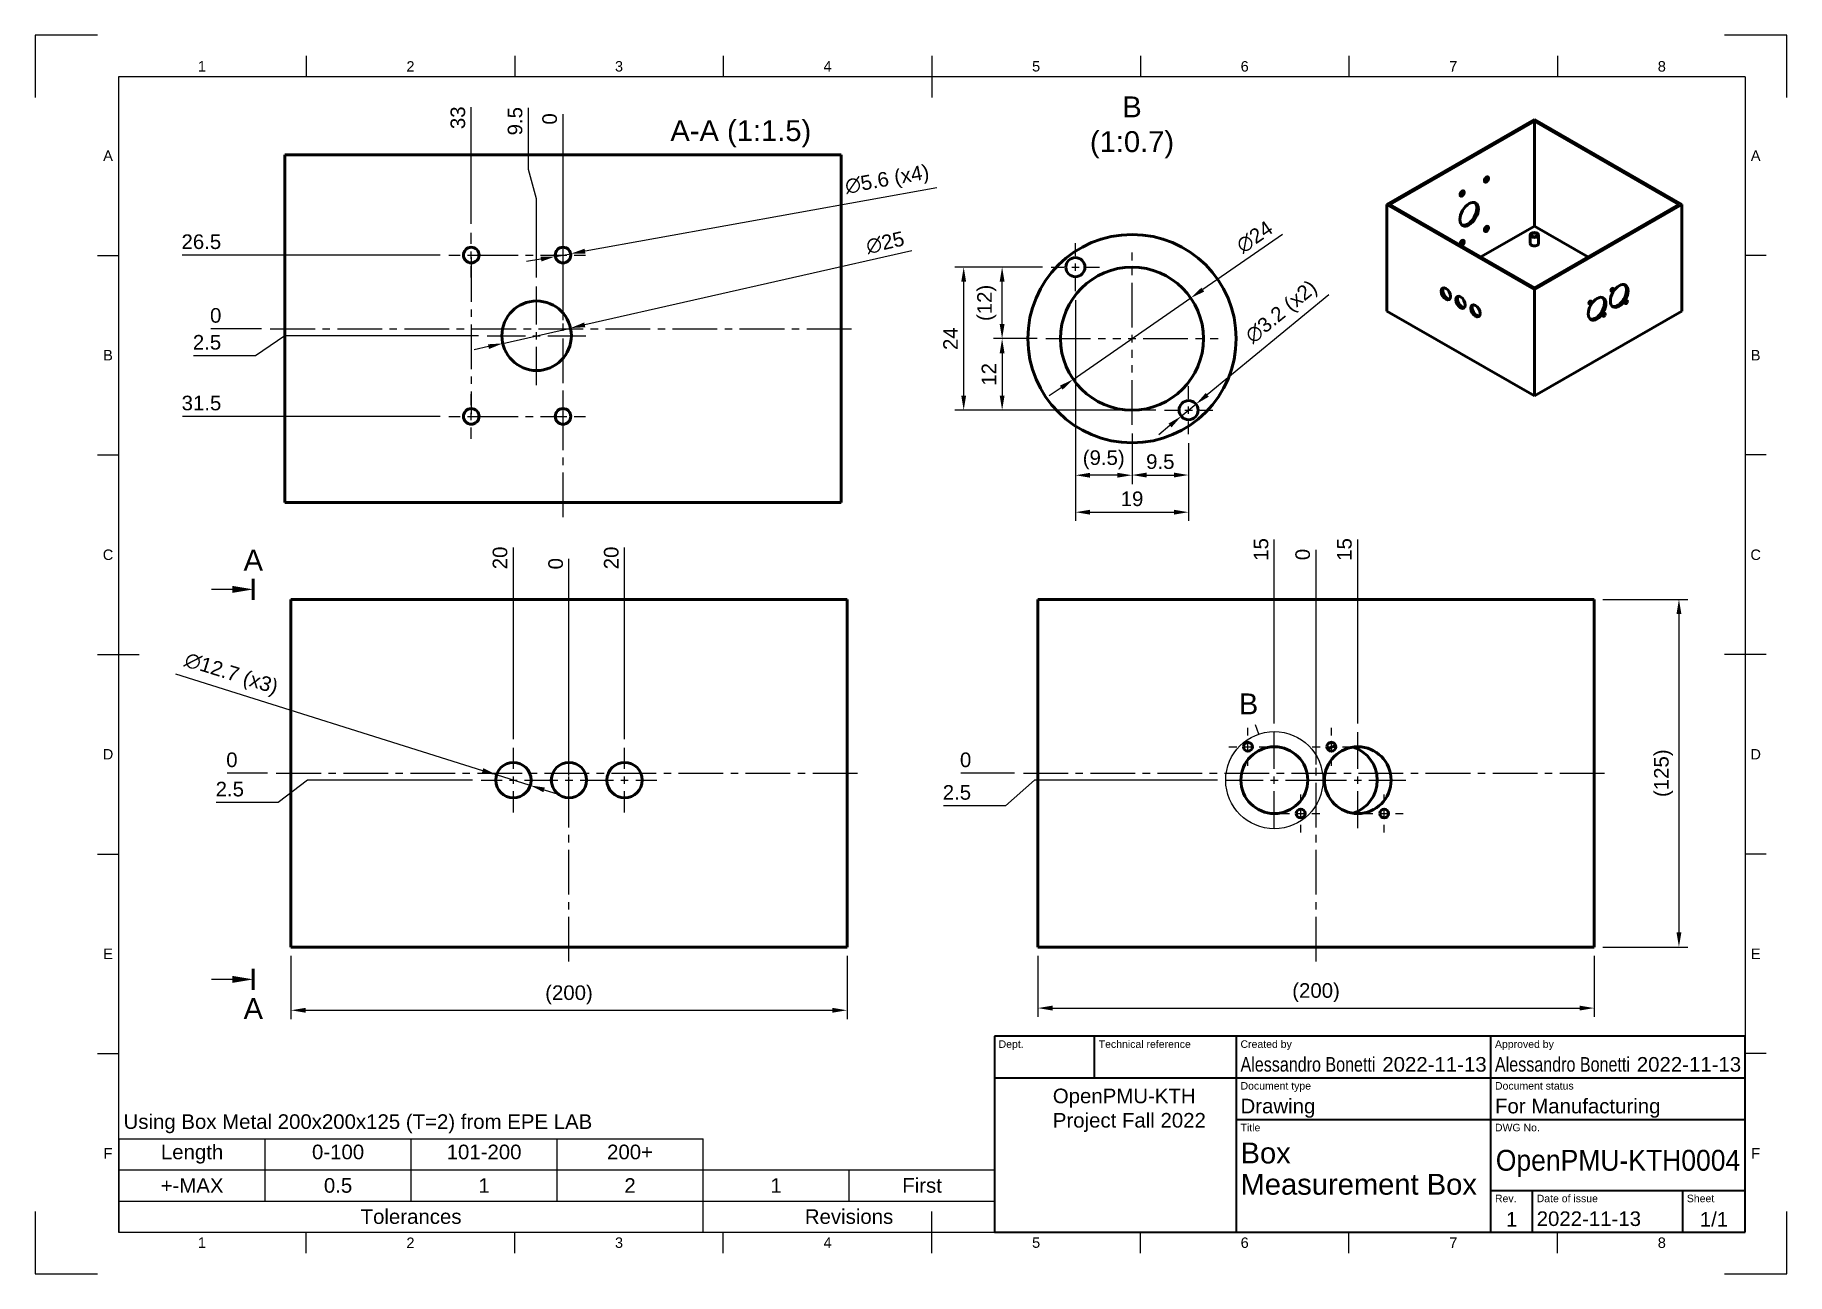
# Model space of a CAD drawing. Header units: millimetres. Extents: x 0 to 420, y 0 to 297.
import ezdxf
from ezdxf.enums import TextEntityAlignment as Align

# ---------------------------------------------------------------- set-up
doc = ezdxf.new("R2010")
doc.units = ezdxf.units.MM
doc.header["$LTSCALE"] = 0.75
doc.linetypes.add('CENTER2', pattern=[28.575, 19.05, -3.175, 3.175, -3.175])
for name, color, linetype, lineweight in [('BORDER', 7, 'Continuous', 25), ('Custom Tables', 7, 'Continuous', 25), ('Detail Boundary', 7, 'Continuous', 25), ('FD_Dimensions', 7, 'Continuous', 25), ('Notes', 7, 'Continuous', 25), ('Section Lines', 7, 'Continuous', 25), ('Smart Centers', 7, 'CENTER2', 25), ('TITLEBLOCK', 7, 'Continuous', 35), ('View Labels', 7, 'Continuous', 25), ('Visible', 7, 'Continuous', 50)]:
    doc.layers.add(name, color=color, linetype=linetype, lineweight=lineweight)
doc.styles.add('FusionTitle', font='arial.ttf')
doc.styles.get("Standard").update_dxf_attribs({"font": 'arial.ttf'})
doc.dimstyles.new('Dim-ISO-25', dxfattribs={"dimtxt": 3.5, "dimasz": 3.5, "dimexe": 2.1, "dimexo": 2.1, "dimgap": 1.4, "dimtad": 1, "dimzin": 12, "dimdsep": 46, "dimtxsty": 'Standard', "dimcen": 0, "dimazin": 3, "dimtp": 0.1, "dimtm": 0.1, "dimtfac": 0.714286, "dimtmove": 0, "dimatfit": 3, "dimfxl": 1, "dimtzin": 12, "dimarcsym": 0})

msp = doc.modelspace()

# ---------------------------------------------------------------- texts
at = {"layer": 'Detail Boundary', "insert": (290.920119, 136.655256), "char_height": 5, "attachment_point": 5}
msp.add_mtext('B', dxfattribs=at)
at = {"layer": 'Notes', "char_height": 3.5, "attachment_point": 1}
for s, width, insert in [('^IOpenPMU-KTH^J^IProject Fall 2022', 58, (230, 44.428344)), (' Using Box Metal 200x200x125 (T=2) from EPE LAB', 140.14736, (19.864673, 38.271657))]:
    msp.add_mtext_dynamic_manual_height_columns(s, width=width, gutter_width=17.5, heights=[0], dxfattribs=dict(at, insert=insert))
at = {"layer": 'Section Lines', "char_height": 5, "attachment_point": 5}
for insert in [(52.326398, 171.105425), (52.326398, 63.61574)]:
    msp.add_mtext('A', dxfattribs=dict(at, insert=insert))
at = {"layer": 'View Labels', "char_height": 5, "attachment_point": 8}
for s, insert, width in [('B (1:0.7)', (262.985654, 267.442914), 22.697817), ('A-A (1:1.5)', (169.198942, 270.080194), 36.040246)]:
    msp.add_mtext(s, dxfattribs=dict(at, insert=insert, width=width))

# ---------------------------------------------------------------- blocks, each defined once
blk = doc.blocks.new('ISO_A3_SHEET')
at = {"layer": 'BORDER'}
for p, q in [((65, 292), (65, 287)), ((115, 292), (115, 287)), ((165, 292), (165, 287)), ((215, 292), (215, 282)), ((265, 292), (265, 287)), ((315, 292), (315, 287)), ((365, 292), (365, 287)), ((410, 287), (20, 287)), ((20, 287), (20, 10)), ((410, 287), (410, 10)), ((15, 244.16666), (20, 244.16666)), ((415, 244.16666), (410, 244.16666)), ((15, 196.33333), (20, 196.33333)), ((415, 196.33333), (410, 196.33333)), ((15, 148.5), (25, 148.5)), ((415, 148.5), (405, 148.5)), ((15, 100.66667), (20, 100.66667)), ((415, 100.66667), (410, 100.66667)), ((15, 52.83334), (20, 52.83334)), ((415, 52.83334), (410, 52.83334)), ((215, 5), (215, 15)), ((20, 10), (410, 10)), ((65, 5), (65, 10)), ((115, 5), (115, 10)), ((165, 5), (165, 10)), ((265, 5), (265, 10)), ((315, 5), (315, 10)), ((365, 5), (365, 10))]:
    blk.add_line(p, q, dxfattribs=at)
at = {"layer": 'Defpoints'}
for p, q in [((15, 297), (0, 297)), ((0, 297), (0, 282)), ((420, 297), (405, 297)), ((420, 282), (420, 297)), ((0, 15), (0, 0)), ((420, 0), (420, 15)), ((0, 0), (15, 0)), ((405, 0), (420, 0))]:
    blk.add_line(p, q, dxfattribs=at)
at = {"layer": 'BORDER', "style": 'FusionTitle'}
for s, p in [('1', (40, 289.5)), ('2', (90, 289.5)), ('3', (140, 289.5)), ('4', (190, 289.5)), ('5', (240, 289.5)), ('6', (290, 289.5)), ('7', (340, 289.5)), ('8', (390, 289.5)), ('A', (17.5, 268.08333)), ('A', (412.5, 268.08333)), ('B', (17.5, 220.25)), ('B', (412.5, 220.25)), ('C', (17.5, 172.41667)), ('C', (412.5, 172.41667)), ('D', (17.5, 124.58334)), ('D', (412.5, 124.58334)), ('E', (17.5, 76.75001)), ('E', (412.5, 76.75001)), ('F', (17.5, 28.91668)), ('F', (412.5, 28.91668)), ('1', (40, 7.5)), ('2', (90, 7.5)), ('3', (140, 7.5)), ('4', (190, 7.5)), ('5', (240, 7.5)), ('6', (290, 7.5)), ('7', (340, 7.5)), ('8', (390, 7.5))]:
    blk.add_text(s, height=2.5, dxfattribs=at).set_placement(p, align=Align.MIDDLE)
blk = doc.blocks.new('ISO_TITLEBLOCK')
at = {"layer": 'TITLEBLOCK'}
for p, q in [((0, 47), (-180, 47)), ((-180, 47), (-180, 0)), ((-156, 37), (-156, 47)), ((-122, 0), (-122, 47)), ((-61, 0), (-61, 47)), ((0, 0), (0, 47)), ((-180, 37), (0, 37)), ((-122, 27), (0, 27)), ((-61, 10), (0, 10)), ((-51, 0), (-51, 10)), ((-15, 0), (-15, 10)), ((-180, 0), (0, 0))]:
    blk.add_line(p, q, dxfattribs=at)
at = {"layer": 'TITLEBLOCK', "style": 'FusionTitle'}
for s, p in [('Dept.', (-179, 46)), ('Technical reference', (-155, 46)), ('Created by', (-121, 46)), ('Approved by', (-60, 46)), ('Document type', (-121, 36)), ('Document status', (-60, 36)), ('Title', (-121, 26)), ('DWG No.', (-60, 26)), ('Rev.', (-60, 9)), ('Date of issue', (-50, 9)), ('Sheet', (-14, 9))]:
    blk.add_text(s, height=1.8, dxfattribs=at).set_placement(p, align=Align.TOP_LEFT)
for tag, height, p in [('DEPT', 3.5, (-179, 42)), ('TECHNICAL_REFERENCE', 3.5, (-155, 42)), ('CREATED_BY', 3.5, (-121, 42)), ('APPROVED_BY', 3.5, (-60, 42)), ('DOCUMENT_TYPE', 3.5, (-121, 32)), ('DOCUMENT_STATUS', 3.5, (-60, 32)), ('TITLE_1', 5, (-121, 21.5)), ('TITLE_2', 5, (-121, 14)), ('TITLE_3', 5, (-121, 6.5)), ('DATE_OF_ISSUE', 3.5, (-50, 5))]:
    blk.add_attdef(tag, text='', height=height, dxfattribs=at).set_placement(p, align=Align.TOP_LEFT)
for tag, p in [('CREATED_DATE', (-62, 42)), ('APPROVED_DATE', (-0.99, 42))]:
    blk.add_attdef(tag, text='', height=3.5, dxfattribs=at).set_placement(p, align=Align.TOP_RIGHT)
for tag, height, p in [('DRAWING_NUMBER', 5, (-30.5, 19.75)), ('REV', 3.5, (-56, 4.85)), ('SHEET', 3.5, (-7.5, 4.85))]:
    blk.add_attdef(tag, text='', height=height, dxfattribs=at).set_placement(p, align=Align.TOP_CENTER)
blk = doc.blocks.new('*D68')
at = {"layer": 'Defpoints', "color": 0, "transparency": 16777216}
for p in [(61.340736, 78.377955), (194.67407, 78.377955), (194.67407, 63.208949)]:
    blk.add_point(p, dxfattribs=at)
at = {"layer": 'FD_Dimensions', "color": 0, "lineweight": -2, "transparency": 16777216}
for p, q in [((61.340736, 76.277955), (61.340736, 61.108949)), ((194.67407, 76.277955), (194.67407, 61.108949)), ((64.840736, 63.208949), (191.17407, 63.208949))]:
    blk.add_line(p, q, dxfattribs=at)
at = {"layer": 'FD_Dimensions', "color": 0, "transparency": 16777216}
for points in [[(64.840736, 63.792283), (64.840736, 62.625616), (61.340736, 63.208949)], [(191.17407, 63.792283), (191.17407, 62.625616), (194.67407, 63.208949)]]:
    blk.add_solid(points, dxfattribs=at)
at = {"layer": 'FD_Dimensions', "color": 0, "transparency": 16777216, "insert": (128.007403, 66.903288), "char_height": 3.5, "attachment_point": 5}
blk.add_mtext('(200)', dxfattribs=at)
blk = doc.blocks.new('*D69')
at = {"layer": 'Defpoints', "color": 0, "transparency": 16777216}
for p in [(240.436939, 78.377955), (373.770272, 78.377955), (373.770272, 63.738773)]:
    blk.add_point(p, dxfattribs=at)
at = {"layer": 'FD_Dimensions', "color": 0, "lineweight": -2, "transparency": 16777216}
for p, q in [((240.436939, 76.277955), (240.436939, 61.638773)), ((373.770272, 76.277955), (373.770272, 61.638773)), ((243.936939, 63.738773), (370.270272, 63.738773))]:
    blk.add_line(p, q, dxfattribs=at)
at = {"layer": 'FD_Dimensions', "color": 0, "transparency": 16777216}
for points in [[(243.936939, 64.322106), (243.936939, 63.15544), (240.436939, 63.738773)], [(370.270272, 64.322106), (370.270272, 63.15544), (373.770272, 63.738773)]]:
    blk.add_solid(points, dxfattribs=at)
at = {"layer": 'FD_Dimensions', "color": 0, "transparency": 16777216, "insert": (307.103605, 67.433111), "char_height": 3.5, "attachment_point": 5}
blk.add_mtext('(200)', dxfattribs=at)
blk = doc.blocks.new('*D70')
at = {"layer": 'Defpoints', "color": 0, "transparency": 16777216}
for p in [(373.770272, 161.711288), (373.770272, 78.377955), (394.107486, 78.377955)]:
    blk.add_point(p, dxfattribs=at)
at = {"layer": 'FD_Dimensions', "color": 0, "lineweight": -2, "transparency": 16777216}
for p, q in [((375.870272, 161.711288), (396.207486, 161.711288)), ((394.107486, 158.211288), (394.107486, 81.877955)), ((375.870272, 78.377955), (396.207486, 78.377955))]:
    blk.add_line(p, q, dxfattribs=at)
at = {"layer": 'FD_Dimensions', "color": 0, "transparency": 16777216}
for points in [[(393.524152, 158.211288), (394.690819, 158.211288), (394.107486, 161.711288)], [(393.524152, 81.877955), (394.690819, 81.877955), (394.107486, 78.377955)]]:
    blk.add_solid(points, dxfattribs=at)
at = {"layer": 'FD_Dimensions', "color": 0, "transparency": 16777216, "insert": (390.413147, 120.044621), "char_height": 3.5, "attachment_point": 5, "rotation": 90}
blk.add_mtext('(125)', dxfattribs=at)
blk = doc.blocks.new('*U11')
at = {"layer": 'Smart Centers', "color": 0, "ltscale": 0.75, "transparency": 16777216}
blk.add_line((0, -45.166667), (0, 45.166667), dxfattribs=at)
blk = doc.blocks.new('*U12')
at = {"layer": 'Smart Centers', "color": 0, "ltscale": 0.75, "transparency": 16777216}
blk.add_line((-70.166667, 0), (70.166667, 0), dxfattribs=at)
blk = doc.blocks.new('*U13')
at = {"layer": 'Smart Centers', "color": 0, "ltscale": 0.75, "transparency": 16777216}
blk.add_line((-70.166667, 0), (70.166667, 0), dxfattribs=at)
blk = doc.blocks.new('*U14')
at = {"layer": 'Smart Centers', "color": 0, "ltscale": 0.75, "transparency": 16777216}
blk.add_line((0, -45.166667), (0, 45.166667), dxfattribs=at)
blk = doc.blocks.new('*U15')
at = {"layer": 'Smart Centers', "color": 0, "ltscale": 0.75, "transparency": 16777216}
for p, q in [((0, 2.678906), (0, 7.733333)), ((-7.733333, 0), (-2.678906, 0)), ((2.678906, 0), (7.733333, 0)), ((0, -7.733333), (0, -2.678906))]:
    blk.add_line(p, q, dxfattribs=at)
at = {"layer": 'Smart Centers', "color": 0, "linetype": 'Continuous', "ltscale": 0.75, "transparency": 16777216}
for p, q in [((-0.892969, 0), (0.892969, 0)), ((0, -0.892969), (0, 0.892969))]:
    blk.add_line(p, q, dxfattribs=at)
blk = doc.blocks.new('*U16')
at = {"layer": 'Smart Centers', "color": 0, "ltscale": 0.75, "transparency": 16777216}
for p, q in [((0, 2.678906), (0, 7.733333)), ((-7.733333, 0), (-2.678906, 0)), ((2.678906, 0), (7.733333, 0)), ((0, -7.733333), (0, -2.678906))]:
    blk.add_line(p, q, dxfattribs=at)
at = {"layer": 'Smart Centers', "color": 0, "linetype": 'Continuous', "ltscale": 0.75, "transparency": 16777216}
for p, q in [((-0.892969, 0), (0.892969, 0)), ((0, -0.892969), (0, 0.892969))]:
    blk.add_line(p, q, dxfattribs=at)
blk = doc.blocks.new('*U17')
at = {"layer": 'Smart Centers', "color": 0, "ltscale": 0.75, "transparency": 16777216}
for p, q in [((0, 2.678906), (0, 7.733333)), ((-7.733333, 0), (-2.678906, 0)), ((2.678906, 0), (7.733333, 0)), ((0, -7.733333), (0, -2.678906))]:
    blk.add_line(p, q, dxfattribs=at)
at = {"layer": 'Smart Centers', "color": 0, "linetype": 'Continuous', "ltscale": 0.75, "transparency": 16777216}
for p, q in [((-0.892969, 0), (0.892969, 0)), ((0, -0.892969), (0, 0.892969))]:
    blk.add_line(p, q, dxfattribs=at)
blk = doc.blocks.new('*U18')
at = {"layer": 'Smart Centers', "color": 0, "ltscale": 0.75, "transparency": 16777216}
for p, q in [((0, 2.678906), (0, 11.5)), ((-11.5, 0), (-2.678906, 0)), ((2.678906, 0), (11.5, 0)), ((0, -11.5), (0, -2.678906))]:
    blk.add_line(p, q, dxfattribs=at)
at = {"layer": 'Smart Centers', "color": 0, "linetype": 'Continuous', "ltscale": 0.75, "transparency": 16777216}
for p, q in [((-0.892969, 0), (0.892969, 0)), ((0, -0.892969), (0, 0.892969))]:
    blk.add_line(p, q, dxfattribs=at)
blk = doc.blocks.new('*U19')
at = {"layer": 'Smart Centers', "color": 0, "ltscale": 0.75, "transparency": 16777216}
for p, q in [((0, 2.678906), (0, 11.5)), ((-11.5, 0), (-2.678906, 0)), ((2.678906, 0), (11.5, 0)), ((0, -11.5), (0, -2.678906))]:
    blk.add_line(p, q, dxfattribs=at)
at = {"layer": 'Smart Centers', "color": 0, "linetype": 'Continuous', "ltscale": 0.75, "transparency": 16777216}
for p, q in [((-0.892969, 0), (0.892969, 0)), ((0, -0.892969), (0, 0.892969))]:
    blk.add_line(p, q, dxfattribs=at)
blk = doc.blocks.new('*U20')
at = {"layer": 'Smart Centers', "color": 0, "ltscale": 0.75, "transparency": 16777216}
for p, q in [((0, 2.678906), (0, 4.566667)), ((-4.566667, 0), (-2.678906, 0)), ((2.678906, 0), (4.566667, 0)), ((0, -4.566667), (0, -2.678906))]:
    blk.add_line(p, q, dxfattribs=at)
at = {"layer": 'Smart Centers', "color": 0, "linetype": 'Continuous', "ltscale": 0.75, "transparency": 16777216}
for p, q in [((-0.892969, 0), (0.892969, 0)), ((0, -0.892969), (0, 0.892969))]:
    blk.add_line(p, q, dxfattribs=at)
blk = doc.blocks.new('*U21')
at = {"layer": 'Smart Centers', "color": 0, "ltscale": 0.75, "transparency": 16777216}
for p, q in [((0, 2.678906), (0, 4.566667)), ((-4.566667, 0), (-2.678906, 0)), ((2.678906, 0), (4.566667, 0)), ((0, -4.566667), (0, -2.678906))]:
    blk.add_line(p, q, dxfattribs=at)
at = {"layer": 'Smart Centers', "color": 0, "linetype": 'Continuous', "ltscale": 0.75, "transparency": 16777216}
for p, q in [((-0.892969, 0), (0.892969, 0)), ((0, -0.892969), (0, 0.892969))]:
    blk.add_line(p, q, dxfattribs=at)
blk = doc.blocks.new('*U22')
at = {"layer": 'Smart Centers', "color": 0, "ltscale": 0.75, "transparency": 16777216}
for p, q in [((0, 2.678906), (0, 4.566667)), ((-4.566667, 0), (-2.678906, 0)), ((2.678906, 0), (4.566667, 0)), ((0, -4.566667), (0, -2.678906))]:
    blk.add_line(p, q, dxfattribs=at)
at = {"layer": 'Smart Centers', "color": 0, "linetype": 'Continuous', "ltscale": 0.75, "transparency": 16777216}
for p, q in [((-0.892969, 0), (0.892969, 0)), ((0, -0.892969), (0, 0.892969))]:
    blk.add_line(p, q, dxfattribs=at)
blk = doc.blocks.new('*U23')
at = {"layer": 'Smart Centers', "color": 0, "ltscale": 0.75, "transparency": 16777216}
for p, q in [((0, 2.678906), (0, 4.566667)), ((-4.566667, 0), (-2.678906, 0)), ((2.678906, 0), (4.566667, 0)), ((0, -4.566667), (0, -2.678906))]:
    blk.add_line(p, q, dxfattribs=at)
at = {"layer": 'Smart Centers', "color": 0, "linetype": 'Continuous', "ltscale": 0.75, "transparency": 16777216}
for p, q in [((-0.892969, 0), (0.892969, 0)), ((0, -0.892969), (0, 0.892969))]:
    blk.add_line(p, q, dxfattribs=at)
blk = doc.blocks.new('*U24')
at = {"layer": 'Smart Centers', "color": 0, "ltscale": 0.75, "transparency": 16777216}
blk.add_line((0, -45.166667), (0, 45.166667), dxfattribs=at)
blk = doc.blocks.new('*U25')
at = {"layer": 'Smart Centers', "color": 0, "ltscale": 0.75, "transparency": 16777216}
blk.add_line((-70.166667, 0), (70.166667, 0), dxfattribs=at)
blk = doc.blocks.new('*U26')
at = {"layer": 'Smart Centers', "color": 0, "ltscale": 0.75, "transparency": 16777216}
for p, q in [((0, 2.678906), (0, 5.366667)), ((-5.366667, 0), (-2.678906, 0)), ((2.678906, 0), (5.366667, 0)), ((0, -5.366667), (0, -2.678906))]:
    blk.add_line(p, q, dxfattribs=at)
at = {"layer": 'Smart Centers', "color": 0, "linetype": 'Continuous', "ltscale": 0.75, "transparency": 16777216}
for p, q in [((-0.892969, 0), (0.892969, 0)), ((0, -0.892969), (0, 0.892969))]:
    blk.add_line(p, q, dxfattribs=at)
blk = doc.blocks.new('*U27')
at = {"layer": 'Smart Centers', "color": 0, "ltscale": 0.75, "transparency": 16777216}
for p, q in [((0, 2.678906), (0, 5.366667)), ((-5.366667, 0), (-2.678906, 0)), ((2.678906, 0), (5.366667, 0)), ((0, -5.366667), (0, -2.678906))]:
    blk.add_line(p, q, dxfattribs=at)
at = {"layer": 'Smart Centers', "color": 0, "linetype": 'Continuous', "ltscale": 0.75, "transparency": 16777216}
for p, q in [((-0.892969, 0), (0.892969, 0)), ((0, -0.892969), (0, 0.892969))]:
    blk.add_line(p, q, dxfattribs=at)
blk = doc.blocks.new('*U28')
at = {"layer": 'Smart Centers', "color": 0, "ltscale": 0.75, "transparency": 16777216}
for p, q in [((0, 2.678906), (0, 11.833333)), ((-11.833333, 0), (-2.678906, 0)), ((2.678906, 0), (11.833333, 0)), ((0, -11.833333), (0, -2.678906))]:
    blk.add_line(p, q, dxfattribs=at)
at = {"layer": 'Smart Centers', "color": 0, "linetype": 'Continuous', "ltscale": 0.75, "transparency": 16777216}
for p, q in [((-0.892969, 0), (0.892969, 0)), ((0, -0.892969), (0, 0.892969))]:
    blk.add_line(p, q, dxfattribs=at)
blk = doc.blocks.new('*U29')
at = {"layer": 'Smart Centers', "color": 0, "ltscale": 0.75, "transparency": 16777216}
for p, q in [((0, 2.678906), (0, 5.366667)), ((-5.366667, 0), (-2.678906, 0)), ((2.678906, 0), (5.366667, 0)), ((0, -5.366667), (0, -2.678906))]:
    blk.add_line(p, q, dxfattribs=at)
at = {"layer": 'Smart Centers', "color": 0, "linetype": 'Continuous', "ltscale": 0.75, "transparency": 16777216}
for p, q in [((-0.892969, 0), (0.892969, 0)), ((0, -0.892969), (0, 0.892969))]:
    blk.add_line(p, q, dxfattribs=at)
blk = doc.blocks.new('*U30')
at = {"layer": 'Smart Centers', "color": 0, "ltscale": 0.75, "transparency": 16777216}
for p, q in [((0, 2.678906), (0, 5.366667)), ((-5.366667, 0), (-2.678906, 0)), ((2.678906, 0), (5.366667, 0)), ((0, -5.366667), (0, -2.678906))]:
    blk.add_line(p, q, dxfattribs=at)
at = {"layer": 'Smart Centers', "color": 0, "linetype": 'Continuous', "ltscale": 0.75, "transparency": 16777216}
for p, q in [((-0.892969, 0), (0.892969, 0)), ((0, -0.892969), (0, 0.892969))]:
    blk.add_line(p, q, dxfattribs=at)
blk = doc.blocks.new('*U31')
at = {"layer": 'Smart Centers', "color": 0, "ltscale": 0.75, "transparency": 16777216}
blk.add_line((0, 18.810547), (0, -18.810547), dxfattribs=at)
blk = doc.blocks.new('*U32')
at = {"layer": 'Smart Centers', "color": 0, "ltscale": 0.75, "transparency": 16777216}
blk.add_line((-10.477214, 0), (10.477214, 0), dxfattribs=at)
blk = doc.blocks.new('*U33')
at = {"layer": 'Smart Centers', "color": 0, "ltscale": 0.75, "transparency": 16777216}
blk.add_line((-10.477214, 0), (10.477214, 0), dxfattribs=at)
blk = doc.blocks.new('*D71')
at = {"layer": 'Defpoints', "color": 0, "transparency": 16777216}
for p in [(128.007403, 167.718142), (128.007403, 120.044621)]:
    blk.add_point(p, dxfattribs=at)
at = {"layer": 'FD_Dimensions', "color": 0, "lineweight": -2, "transparency": 16777216}
blk.add_line((128.007403, 122.144621), (128.007403, 171.400543), dxfattribs=at)
at = {"layer": 'FD_Dimensions', "color": 0, "transparency": 16777216, "insert": (124.820398, 170.259343), "char_height": 3.5, "attachment_point": 5, "rotation": 90}
blk.add_mtext('0', dxfattribs=at)
blk = doc.blocks.new('*D72')
at = {"layer": 'Defpoints', "color": 0, "transparency": 16777216}
for p in [(141.340736, 167.718142), (141.340736, 126.111288)]:
    blk.add_point(p, dxfattribs=at)
at = {"layer": 'FD_Dimensions', "color": 0, "lineweight": -2, "transparency": 16777216}
blk.add_line((141.340736, 128.211288), (141.340736, 174.179534), dxfattribs=at)
at = {"layer": 'FD_Dimensions', "color": 0, "transparency": 16777216, "insert": (138.153731, 171.648838), "char_height": 3.5, "attachment_point": 5, "rotation": 90}
blk.add_mtext('20', dxfattribs=at)
blk = doc.blocks.new('*D73')
at = {"layer": 'Defpoints', "color": 0, "transparency": 16777216}
for p in [(114.67407, 167.718142), (114.67407, 126.111288)]:
    blk.add_point(p, dxfattribs=at)
at = {"layer": 'FD_Dimensions', "color": 0, "lineweight": -2, "transparency": 16777216}
blk.add_line((114.67407, 128.211288), (114.67407, 174.179534), dxfattribs=at)
at = {"layer": 'FD_Dimensions', "color": 0, "transparency": 16777216, "insert": (111.487064, 171.648838), "char_height": 3.5, "attachment_point": 5, "rotation": 90}
blk.add_mtext('20', dxfattribs=at)
blk = doc.blocks.new('*D74')
at = {"layer": 'Defpoints', "color": 0, "transparency": 16777216}
for p in [(49.734523, 120.044621), (57.840736, 120.044621)]:
    blk.add_point(p, dxfattribs=at)
at = {"layer": 'FD_Dimensions', "color": 0, "lineweight": -2, "transparency": 16777216}
blk.add_line((55.740736, 120.044621), (46.052122, 120.044621), dxfattribs=at)
at = {"layer": 'FD_Dimensions', "color": 0, "transparency": 16777216, "insert": (47.193323, 123.231627), "char_height": 3.5, "attachment_point": 5}
blk.add_mtext('0', dxfattribs=at)
blk = doc.blocks.new('*D75')
at = {"layer": 'Defpoints', "color": 0, "transparency": 16777216}
for p in [(106.940736, 118.377955), (51.320739, 113.022104)]:
    blk.add_point(p, dxfattribs=at)
at = {"layer": 'FD_Dimensions', "color": 0, "lineweight": -2, "transparency": 16777216}
for p, q in [((65.320739, 118.377955), (58.320739, 113.022104)), ((104.840736, 118.377955), (65.320739, 118.377955)), ((58.320739, 113.022104), (43.46269, 113.022104))]:
    blk.add_line(p, q, dxfattribs=at)
at = {"layer": 'FD_Dimensions', "color": 0, "transparency": 16777216, "insert": (46.691714, 116.20911), "char_height": 3.5, "attachment_point": 5}
blk.add_mtext('2.5', dxfattribs=at)
blk = doc.blocks.new('*D76')
at = {"layer": 'Defpoints', "color": 0, "transparency": 16777216}
for p in [(110.635792, 119.648162), (118.712347, 117.107747)]:
    blk.add_point(p, dxfattribs=at)
at = {"layer": 'FD_Dimensions', "color": 0, "lineweight": -2, "transparency": 16777216}
for p, q in [((33.663028, 143.859329), (107.297059, 120.698334)), ((118.712347, 117.107747), (110.635792, 119.648162)), ((122.05108, 116.057575), (125.389813, 115.007403))]:
    blk.add_line(p, q, dxfattribs=at)
at = {"layer": 'FD_Dimensions', "color": 0, "transparency": 16777216}
for points in [[(107.472088, 121.25479), (107.122031, 120.141879), (110.635792, 119.648162)], [(122.226109, 116.614031), (121.876052, 115.501119), (118.712347, 117.107747)]]:
    blk.add_solid(points, dxfattribs=at)
at = {"layer": 'FD_Dimensions', "color": 0, "transparency": 16777216, "insert": (46.955748, 143.587282), "char_height": 3.5, "attachment_point": 5, "rotation": 342.53945741}
blk.add_mtext('∅12.7 (x3)', dxfattribs=at)
blk = doc.blocks.new('*D77')
at = {"layer": 'Defpoints', "color": 0, "transparency": 16777216}
for p in [(126.572914, 274.351148), (126.572914, 226.578711)]:
    blk.add_point(p, dxfattribs=at)
at = {"layer": 'FD_Dimensions', "color": 0, "lineweight": -2, "transparency": 16777216}
blk.add_line((126.572914, 228.678711), (126.572914, 278.033549), dxfattribs=at)
at = {"layer": 'FD_Dimensions', "color": 0, "transparency": 16777216, "insert": (123.385909, 276.892349), "char_height": 3.5, "attachment_point": 5, "rotation": 90}
blk.add_mtext('0', dxfattribs=at)
blk = doc.blocks.new('*D78')
at = {"layer": 'Defpoints', "color": 0, "transparency": 16777216}
for p in [(118.271244, 271.745378), (120.239581, 236.745378)]:
    blk.add_point(p, dxfattribs=at)
at = {"layer": 'FD_Dimensions', "color": 0, "lineweight": -2, "transparency": 16777216}
for p, q in [((118.271244, 264.745378), (118.271244, 279.543741)), ((120.239581, 257.745378), (118.271244, 264.745378)), ((120.239581, 238.845378), (120.239581, 257.745378))]:
    blk.add_line(p, q, dxfattribs=at)
at = {"layer": 'FD_Dimensions', "color": 0, "transparency": 16777216, "insert": (115.084239, 276.344559), "char_height": 3.5, "attachment_point": 5, "rotation": 90}
blk.add_mtext('9.5', dxfattribs=at)
blk = doc.blocks.new('*D79')
at = {"layer": 'Defpoints', "color": 0, "transparency": 16777216}
for p in [(104.572914, 273.261523), (104.572914, 249.612045)]:
    blk.add_point(p, dxfattribs=at)
at = {"layer": 'FD_Dimensions', "color": 0, "lineweight": -2, "transparency": 16777216}
blk.add_line((104.572914, 251.712045), (104.572914, 279.672778), dxfattribs=at)
at = {"layer": 'FD_Dimensions', "color": 0, "transparency": 16777216, "insert": (101.384715, 277.167151), "char_height": 3.5, "attachment_point": 5, "rotation": 90}
blk.add_mtext('33', dxfattribs=at)
blk = doc.blocks.new('*D80')
at = {"layer": 'Defpoints', "color": 0, "transparency": 16777216}
for p in [(45.858424, 226.578711), (56.406248, 226.578711)]:
    blk.add_point(p, dxfattribs=at)
at = {"layer": 'FD_Dimensions', "color": 0, "lineweight": -2, "transparency": 16777216}
blk.add_line((54.306248, 226.578711), (42.176023, 226.578711), dxfattribs=at)
at = {"layer": 'FD_Dimensions', "color": 0, "transparency": 16777216, "insert": (43.317224, 229.765717), "char_height": 3.5, "attachment_point": 5}
blk.add_mtext('0', dxfattribs=at)
blk = doc.blocks.new('*D81')
at = {"layer": 'Defpoints', "color": 0, "transparency": 16777216}
for p in [(45.858424, 244.245378), (99.206248, 244.245378)]:
    blk.add_point(p, dxfattribs=at)
at = {"layer": 'FD_Dimensions', "color": 0, "lineweight": -2, "transparency": 16777216}
blk.add_line((97.106248, 244.245378), (35.281071, 244.245378), dxfattribs=at)
at = {"layer": 'FD_Dimensions', "color": 0, "transparency": 16777216, "insert": (39.869748, 247.432383), "char_height": 3.5, "attachment_point": 5}
blk.add_mtext('26.5', dxfattribs=at)
blk = doc.blocks.new('*D82')
at = {"layer": 'Defpoints', "color": 0, "transparency": 16777216}
for p in [(108.406248, 224.912045), (45.858424, 220.133322)]:
    blk.add_point(p, dxfattribs=at)
at = {"layer": 'FD_Dimensions', "color": 0, "lineweight": -2, "transparency": 16777216}
for p, q in [((59.858424, 224.912045), (52.858424, 220.133322)), ((106.306248, 224.912045), (59.858424, 224.912045)), ((52.858424, 220.133322), (38.000375, 220.133322))]:
    blk.add_line(p, q, dxfattribs=at)
at = {"layer": 'FD_Dimensions', "color": 0, "transparency": 16777216, "insert": (41.2294, 223.320327), "char_height": 3.5, "attachment_point": 5}
blk.add_mtext('2.5', dxfattribs=at)
blk = doc.blocks.new('*D83')
at = {"layer": 'Defpoints', "color": 0, "transparency": 16777216}
for p in [(45.858424, 205.578711), (99.206248, 205.578711)]:
    blk.add_point(p, dxfattribs=at)
at = {"layer": 'FD_Dimensions', "color": 0, "lineweight": -2, "transparency": 16777216}
blk.add_line((97.106248, 205.578711), (35.343145, 205.578711), dxfattribs=at)
at = {"layer": 'FD_Dimensions', "color": 0, "transparency": 16777216, "insert": (39.900785, 208.76691), "char_height": 3.5, "attachment_point": 5}
blk.add_mtext('31.5', dxfattribs=at)
blk = doc.blocks.new('*D84')
at = {"layer": 'Defpoints', "color": 0, "transparency": 16777216}
for p in [(112.112129, 223.07113), (128.367033, 226.752959)]:
    blk.add_point(p, dxfattribs=at)
at = {"layer": 'FD_Dimensions', "color": 0, "lineweight": -2, "transparency": 16777216}
for p, q in [((210.211871, 245.291287), (131.780563, 227.526143)), ((112.112129, 223.07113), (128.367033, 226.752959)), ((108.698599, 222.297946), (105.285069, 221.524761))]:
    blk.add_line(p, q, dxfattribs=at)
at = {"layer": 'FD_Dimensions', "color": 0, "transparency": 16777216}
for points in [[(131.651699, 228.095065), (131.909427, 226.957222), (128.367033, 226.752959)], [(108.569735, 222.866867), (108.827463, 221.729024), (112.112129, 223.07113)]]:
    blk.add_solid(points, dxfattribs=at)
at = {"layer": 'FD_Dimensions', "color": 0, "transparency": 16777216, "insert": (203.806148, 247.208456), "char_height": 3.5, "attachment_point": 5, "rotation": 12.76248979}
blk.add_mtext('∅25', dxfattribs=at)
blk = doc.blocks.new('*D85')
at = {"layer": 'Defpoints', "color": 0, "transparency": 16777216}
for p in [(124.735807, 243.914501), (128.410022, 244.576255)]:
    blk.add_point(p, dxfattribs=at)
at = {"layer": 'FD_Dimensions', "color": 0, "lineweight": -2, "transparency": 16777216}
for p, q in [((216.212153, 260.390089), (131.854599, 245.19665)), ((124.735807, 243.914501), (128.410022, 244.576255)), ((121.29123, 243.294106), (117.846653, 242.673711))]:
    blk.add_line(p, q, dxfattribs=at)
at = {"layer": 'FD_Dimensions', "color": 0, "transparency": 16777216}
for points in [[(121.187831, 243.868202), (121.394629, 242.72001), (124.735807, 243.914501)], [(131.7512, 245.770746), (131.957998, 244.622553), (128.410022, 244.576255)]]:
    blk.add_solid(points, dxfattribs=at)
at = {"layer": 'FD_Dimensions', "color": 0, "transparency": 16777216, "insert": (204.329514, 262.03889), "char_height": 3.5, "attachment_point": 5, "rotation": 10.20996793}
blk.add_mtext('∅5.6 (x4)', dxfattribs=at)
blk = doc.blocks.new('*D86')
at = {"layer": 'Defpoints', "color": 0, "transparency": 16777216}
for p in [(307.103605, 169.926701), (307.103605, 120.044621)]:
    blk.add_point(p, dxfattribs=at)
at = {"layer": 'FD_Dimensions', "color": 0, "lineweight": -2, "transparency": 16777216}
blk.add_line((307.103605, 122.144621), (307.103605, 173.609102), dxfattribs=at)
at = {"layer": 'FD_Dimensions', "color": 0, "transparency": 16777216, "insert": (303.9166, 172.467901), "char_height": 3.5, "attachment_point": 5, "rotation": 90}
blk.add_mtext('0', dxfattribs=at)
blk = doc.blocks.new('*D87')
at = {"layer": 'Defpoints', "color": 0, "transparency": 16777216}
for p in [(317.103605, 169.926701), (317.103605, 129.877955)]:
    blk.add_point(p, dxfattribs=at)
at = {"layer": 'FD_Dimensions', "color": 0, "lineweight": -2, "transparency": 16777216}
blk.add_line((317.103605, 131.977955), (317.103605, 176.037137), dxfattribs=at)
at = {"layer": 'FD_Dimensions', "color": 0, "transparency": 16777216, "insert": (313.9166, 173.681919), "char_height": 3.5, "attachment_point": 5, "rotation": 90}
blk.add_mtext('15', dxfattribs=at)
blk = doc.blocks.new('*D88')
at = {"layer": 'Defpoints', "color": 0, "transparency": 16777216}
for p in [(297.103605, 169.926701), (297.103605, 129.877955)]:
    blk.add_point(p, dxfattribs=at)
at = {"layer": 'FD_Dimensions', "color": 0, "lineweight": -2, "transparency": 16777216}
blk.add_line((297.103605, 131.977955), (297.103605, 176.037137), dxfattribs=at)
at = {"layer": 'FD_Dimensions', "color": 0, "transparency": 16777216, "insert": (293.9166, 173.681919), "char_height": 3.5, "attachment_point": 5, "rotation": 90}
blk.add_mtext('15', dxfattribs=at)
blk = doc.blocks.new('*D89')
at = {"layer": 'Defpoints', "color": 0, "transparency": 16777216}
for p in [(225.633736, 120.044621), (236.936939, 120.044621)]:
    blk.add_point(p, dxfattribs=at)
at = {"layer": 'FD_Dimensions', "color": 0, "lineweight": -2, "transparency": 16777216}
blk.add_line((234.836939, 120.044621), (221.951335, 120.044621), dxfattribs=at)
at = {"layer": 'FD_Dimensions', "color": 0, "transparency": 16777216, "insert": (223.092535, 123.231627), "char_height": 3.5, "attachment_point": 5}
blk.add_mtext('0', dxfattribs=at)
blk = doc.blocks.new('*D90')
at = {"layer": 'Defpoints', "color": 0, "transparency": 16777216}
for p in [(285.603605, 118.377955), (225.633736, 112.228532)]:
    blk.add_point(p, dxfattribs=at)
at = {"layer": 'FD_Dimensions', "color": 0, "lineweight": -2, "transparency": 16777216}
for p, q in [((239.633736, 118.377955), (232.633736, 112.228532)), ((283.503605, 118.377955), (239.633736, 118.377955)), ((232.633736, 112.228532), (217.775687, 112.228532))]:
    blk.add_line(p, q, dxfattribs=at)
at = {"layer": 'FD_Dimensions', "color": 0, "transparency": 16777216, "insert": (221.004711, 115.415537), "char_height": 3.5, "attachment_point": 5}
blk.add_mtext('2.5', dxfattribs=at)
blk = doc.blocks.new('*U54')
at = {"layer": 'Smart Centers', "color": 0, "ltscale": 0.75, "transparency": 16777216}
for p, q in [((0, 2.678906), (0, 5.785714)), ((-5.785714, 0), (-2.678906, 0)), ((2.678906, 0), (5.785714, 0)), ((0, -5.785714), (0, -2.678906))]:
    blk.add_line(p, q, dxfattribs=at)
at = {"layer": 'Smart Centers', "color": 0, "linetype": 'Continuous', "ltscale": 0.75, "transparency": 16777216}
for p, q in [((-0.892969, 0), (0.892969, 0)), ((0, -0.892969), (0, 0.892969))]:
    blk.add_line(p, q, dxfattribs=at)
blk = doc.blocks.new('*U55')
at = {"layer": 'Smart Centers', "color": 0, "ltscale": 0.75, "transparency": 16777216}
for p, q in [((0, 2.678906), (0, 20.642857)), ((-20.642857, 0), (-2.678906, 0)), ((2.678906, 0), (20.642857, 0)), ((0, -20.642857), (0, -2.678906))]:
    blk.add_line(p, q, dxfattribs=at)
at = {"layer": 'Smart Centers', "color": 0, "linetype": 'Continuous', "ltscale": 0.75, "transparency": 16777216}
for p, q in [((-0.892969, 0), (0.892969, 0)), ((0, -0.892969), (0, 0.892969))]:
    blk.add_line(p, q, dxfattribs=at)
blk = doc.blocks.new('*U56')
at = {"layer": 'Smart Centers', "color": 0, "ltscale": 0.75, "transparency": 16777216}
for p, q in [((0, 2.678906), (0, 5.785714)), ((-5.785714, 0), (-2.678906, 0)), ((2.678906, 0), (5.785714, 0)), ((0, -5.785714), (0, -2.678906))]:
    blk.add_line(p, q, dxfattribs=at)
at = {"layer": 'Smart Centers', "color": 0, "linetype": 'Continuous', "ltscale": 0.75, "transparency": 16777216}
for p, q in [((-0.892969, 0), (0.892969, 0)), ((0, -0.892969), (0, 0.892969))]:
    blk.add_line(p, q, dxfattribs=at)
blk = doc.blocks.new('*D91')
at = {"layer": 'Defpoints', "color": 0, "transparency": 16777216}
for p in [(249.414226, 235.573434), (276.557083, 201.287719), (276.557083, 182.615009)]:
    blk.add_point(p, dxfattribs=at)
at = {"layer": 'FD_Dimensions', "color": 0, "lineweight": -2, "transparency": 16777216}
for p, q in [((249.414226, 233.473434), (249.414226, 180.515009)), ((276.557083, 199.187719), (276.557083, 180.515009)), ((252.914226, 182.615009), (273.057083, 182.615009))]:
    blk.add_line(p, q, dxfattribs=at)
at = {"layer": 'FD_Dimensions', "color": 0, "transparency": 16777216}
for points in [[(252.914226, 183.198342), (252.914226, 182.031676), (249.414226, 182.615009)], [(273.057083, 183.198342), (273.057083, 182.031676), (276.557083, 182.615009)]]:
    blk.add_solid(points, dxfattribs=at)
at = {"layer": 'FD_Dimensions', "color": 0, "transparency": 16777216, "insert": (262.985654, 185.802014), "char_height": 3.5, "attachment_point": 5}
blk.add_mtext('19', dxfattribs=at)
blk = doc.blocks.new('*D92')
at = {"layer": 'Defpoints', "color": 0, "transparency": 16777216}
for p in [(262.985654, 203.573434), (276.557083, 201.287719), (276.557083, 191.522502)]:
    blk.add_point(p, dxfattribs=at)
at = {"layer": 'FD_Dimensions', "color": 0, "lineweight": -2, "transparency": 16777216}
for p, q in [((262.985654, 201.473434), (262.985654, 189.422502)), ((276.557083, 199.187719), (276.557083, 189.422502)), ((266.485654, 191.522502), (273.057083, 191.522502))]:
    blk.add_line(p, q, dxfattribs=at)
at = {"layer": 'FD_Dimensions', "color": 0, "transparency": 16777216}
for points in [[(266.485654, 192.105835), (266.485654, 190.939168), (262.985654, 191.522502)], [(273.057083, 192.105835), (273.057083, 190.939168), (276.557083, 191.522502)]]:
    blk.add_solid(points, dxfattribs=at)
at = {"layer": 'FD_Dimensions', "color": 0, "transparency": 16777216, "insert": (269.771369, 194.709507), "char_height": 3.5, "attachment_point": 5}
blk.add_mtext('9.5', dxfattribs=at)
blk = doc.blocks.new('*D93')
at = {"layer": 'Defpoints', "color": 0, "transparency": 16777216}
for p in [(249.414226, 235.573434), (262.985654, 203.573434), (249.414226, 191.47205)]:
    blk.add_point(p, dxfattribs=at)
at = {"layer": 'FD_Dimensions', "color": 0, "lineweight": -2, "transparency": 16777216}
for p, q in [((249.414226, 233.473434), (249.414226, 189.37205)), ((262.985654, 201.473434), (262.985654, 189.37205)), ((259.485654, 191.47205), (252.914226, 191.47205))]:
    blk.add_line(p, q, dxfattribs=at)
at = {"layer": 'FD_Dimensions', "color": 0, "transparency": 16777216}
for points in [[(252.914226, 192.055384), (252.914226, 190.888717), (249.414226, 191.47205)], [(259.485654, 192.055384), (259.485654, 190.888717), (262.985654, 191.47205)]]:
    blk.add_solid(points, dxfattribs=at)
at = {"layer": 'FD_Dimensions', "color": 0, "transparency": 16777216, "insert": (256.19994, 195.166389), "char_height": 3.5, "attachment_point": 5}
blk.add_mtext('(9.5)', dxfattribs=at)
blk = doc.blocks.new('*D94')
at = {"layer": 'Defpoints', "color": 0, "transparency": 16777216}
for p in [(222.628512, 241.359148), (243.628512, 241.359148), (270.771369, 207.073434)]:
    blk.add_point(p, dxfattribs=at)
at = {"layer": 'FD_Dimensions', "color": 0, "lineweight": -2, "transparency": 16777216}
for p, q in [((241.528512, 241.359148), (220.528512, 241.359148)), ((222.628512, 210.573434), (222.628512, 237.859148)), ((268.671369, 207.073434), (220.528512, 207.073434))]:
    blk.add_line(p, q, dxfattribs=at)
at = {"layer": 'FD_Dimensions', "color": 0, "transparency": 16777216}
for points in [[(222.045178, 237.859148), (223.211845, 237.859148), (222.628512, 241.359148)], [(222.045178, 210.573434), (223.211845, 210.573434), (222.628512, 207.073434)]]:
    blk.add_solid(points, dxfattribs=at)
at = {"layer": 'FD_Dimensions', "color": 0, "transparency": 16777216, "insert": (219.471349, 224.216291), "char_height": 3.5, "attachment_point": 5, "rotation": 90}
blk.add_mtext('24', dxfattribs=at)
blk = doc.blocks.new('*D95')
at = {"layer": 'Defpoints', "color": 0, "transparency": 16777216}
for p in [(242.342797, 224.216291), (231.842797, 207.073434), (270.771369, 207.073434)]:
    blk.add_point(p, dxfattribs=at)
at = {"layer": 'FD_Dimensions', "color": 0, "lineweight": -2, "transparency": 16777216}
for p, q in [((240.242797, 224.216291), (229.742797, 224.216291)), ((231.842797, 220.716291), (231.842797, 210.573434)), ((268.671369, 207.073434), (229.742797, 207.073434))]:
    blk.add_line(p, q, dxfattribs=at)
at = {"layer": 'FD_Dimensions', "color": 0, "transparency": 16777216}
for points in [[(231.259464, 220.716291), (232.426131, 220.716291), (231.842797, 224.216291)], [(231.259464, 210.573434), (232.426131, 210.573434), (231.842797, 207.073434)]]:
    blk.add_solid(points, dxfattribs=at)
at = {"layer": 'FD_Dimensions', "color": 0, "transparency": 16777216, "insert": (228.685635, 215.644862), "char_height": 3.5, "attachment_point": 5, "rotation": 90}
blk.add_mtext('12', dxfattribs=at)
blk = doc.blocks.new('*D96')
at = {"layer": 'Defpoints', "color": 0, "transparency": 16777216}
for p in [(231.842797, 241.359148), (243.628512, 241.359148), (242.342797, 224.216291)]:
    blk.add_point(p, dxfattribs=at)
at = {"layer": 'FD_Dimensions', "color": 0, "lineweight": -2, "transparency": 16777216}
for p, q in [((241.528512, 241.359148), (229.742797, 241.359148)), ((231.842797, 227.716291), (231.842797, 237.859148)), ((240.242797, 224.216291), (229.742797, 224.216291))]:
    blk.add_line(p, q, dxfattribs=at)
at = {"layer": 'FD_Dimensions', "color": 0, "transparency": 16777216}
for points in [[(231.259464, 237.859148), (232.426131, 237.859148), (231.842797, 241.359148)], [(231.259464, 227.716291), (232.426131, 227.716291), (231.842797, 224.216291)]]:
    blk.add_solid(points, dxfattribs=at)
at = {"layer": 'FD_Dimensions', "color": 0, "transparency": 16777216, "insert": (228.148459, 232.787719), "char_height": 3.5, "attachment_point": 5, "rotation": 90}
blk.add_mtext('(12)', dxfattribs=at)
blk = doc.blocks.new('*D97')
at = {"layer": 'Defpoints', "color": 0, "transparency": 16777216}
for p in [(277.078668, 233.976645), (248.892641, 214.455937)]:
    blk.add_point(p, dxfattribs=at)
at = {"layer": 'FD_Dimensions', "color": 0, "lineweight": -2, "transparency": 16777216}
for p, q in [((299.03419, 249.182312), (279.955992, 235.969384)), ((248.892641, 214.455937), (277.078668, 233.976645)), ((246.015317, 212.463198), (243.137993, 210.470459))]:
    blk.add_line(p, q, dxfattribs=at)
at = {"layer": 'FD_Dimensions', "color": 0, "transparency": 16777216}
for points in [[(279.623869, 236.448938), (280.288115, 235.48983), (277.078668, 233.976645)], [(245.683194, 212.942752), (246.34744, 211.983644), (248.892641, 214.455937)]]:
    blk.add_solid(points, dxfattribs=at)
at = {"layer": 'FD_Dimensions', "color": 0, "transparency": 16777216, "insert": (292.392788, 248.578465), "char_height": 3.5, "attachment_point": 5, "rotation": 34.70520569}
blk.add_mtext('∅24', dxfattribs=at)
blk = doc.blocks.new('*D98')
at = {"layer": 'Defpoints', "color": 0, "transparency": 16777216}
for p in [(278.322967, 208.524689), (274.791198, 205.622179)]:
    blk.add_point(p, dxfattribs=at)
at = {"layer": 'FD_Dimensions', "color": 0, "lineweight": -2, "transparency": 16777216}
for p, q in [((310.186227, 234.710842), (281.026978, 210.746924)), ((274.791198, 205.622179), (278.322967, 208.524689)), ((272.087188, 203.399944), (269.383177, 201.177709))]:
    blk.add_line(p, q, dxfattribs=at)
at = {"layer": 'FD_Dimensions', "color": 0, "transparency": 16777216}
for points in [[(280.656606, 211.197592), (281.397351, 210.296255), (278.322967, 208.524689)], [(271.716815, 203.850612), (272.45756, 202.949276), (274.791198, 205.622179)]]:
    blk.add_solid(points, dxfattribs=at)
at = {"layer": 'FD_Dimensions', "color": 0, "transparency": 16777216, "insert": (299.009561, 230.352196), "char_height": 3.5, "attachment_point": 5, "rotation": 39.41436978}
blk.add_mtext('∅3.2 (x2)', dxfattribs=at)
blk = doc.blocks.new('*T65')
at = {"layer": 'Custom Tables', "color": 0, "linetype": 'ByBlock', "lineweight": -2, "transparency": 16777216}
for p, q in [((0, 22.4), (140, 22.4)), ((0, 0), (0, 22.4)), ((35, 7.466667), (35, 22.4)), ((70, 7.466667), (70, 22.4)), ((105, 7.466667), (105, 22.4)), ((140, 0), (140, 22.4)), ((0, 14.933333), (140, 14.933333)), ((0, 7.466667), (140, 7.466667)), ((0, 0), (140, 0))]:
    blk.add_line(p, q, dxfattribs=at)
at = {"layer": 'Custom Tables', "color": 0, "transparency": 16777216, "char_height": 3.5}
for s, insert, width, attachment_point in [('Length', (17.5, 21), 32.2, 2), ('0-100', (52.5, 21), 32.2, 2), ('101-200', (87.5, 21), 32.2, 2), ('200+', (122.5, 21), 32.2, 2), ('+-MAX', (17.5, 11.2), 32.2, 5), ('0.5', (52.5, 11.2), 32.2, 5), ('1', (87.5, 11.2), 32.2, 5), ('2', (122.5, 11.2), 32.2, 5), ('Tolerances', (70, 3.733333), 137.2, 5)]:
    blk.add_mtext(s, dxfattribs=dict(at, insert=insert, width=width, attachment_point=attachment_point))
blk = doc.blocks.new('*T66')
at = {"layer": 'Custom Tables', "color": 0, "linetype": 'ByBlock', "lineweight": -2, "transparency": 16777216}
for p, q in [((0, 14.933333), (70, 14.933333)), ((0, 0), (0, 14.933333)), ((35, 7.466667), (35, 14.933333)), ((70, 0), (70, 14.933333)), ((0, 7.466667), (70, 7.466667)), ((0, 0), (70, 0))]:
    blk.add_line(p, q, dxfattribs=at)
at = {"layer": 'Custom Tables', "color": 0, "transparency": 16777216, "char_height": 3.5, "attachment_point": 5}
for s, insert, width in [('1', (17.5, 11.2), 32.2), ('First', (52.5, 11.2), 32.2), ('Revisions', (35, 3.733333), 67.2)]:
    blk.add_mtext(s, dxfattribs=dict(at, insert=insert, width=width))

# ---------------------------------------------------------------- dimensions: what is measured, and where the dimension line sits
at = {"layer": 'FD_Dimensions'}
for feature_location, offset, dtype, origin, picture, middle in [((104.572914, 249.612045), (0, 23.649478), 1, (126.572914, 226.578711), '*D79', (101.384715, 277.167151)), ((120.239581, 236.745378), (-1.968337, 35), 1, (126.572914, 226.578711), '*D78', (115.084239, 276.344559)), ((126.572914, 226.578711), (0, 47.772437), 1, (126.572914, 226.578711), '*D77', (123.385909, 276.892349)), ((99.206248, 244.245378), (-53.347824, 0), 0, (126.572914, 226.578711), '*D81', (39.869748, 247.432383)), ((56.406248, 226.578711), (-10.547824, 0), 0, (126.572914, 226.578711), '*D80', (43.317224, 229.765717)), ((99.206248, 205.578711), (-53.347824, 0), 0, (126.572914, 226.578711), '*D83', (39.900785, 208.76691)), ((108.406248, 224.912045), (-62.547824, -4.778723), 0, (126.572914, 226.578711), '*D82', (41.2294, 223.320327)), ((114.67407, 126.111288), (0, 41.606854), 1, (128.007403, 120.044621), '*D73', (111.487064, 171.648838)), ((141.340736, 126.111288), (0, 41.606854), 1, (128.007403, 120.044621), '*D72', (138.153731, 171.648838)), ((297.103605, 129.877955), (0, 40.048746), 1, (307.103605, 120.044621), '*D88', (293.9166, 173.681919)), ((307.103605, 120.044621), (0, 49.88208), 1, (307.103605, 120.044621), '*D86', (303.9166, 172.467901)), ((317.103605, 129.877955), (0, 40.048746), 1, (307.103605, 120.044621), '*D87', (313.9166, 173.681919)), ((128.007403, 120.044621), (0, 47.673521), 1, (128.007403, 120.044621), '*D71', (124.820398, 170.259343)), ((57.840736, 120.044621), (-8.106213, 0), 0, (128.007403, 120.044621), '*D74', (47.193323, 123.231627)), ((236.936939, 120.044621), (-11.303203, 0), 0, (307.103605, 120.044621), '*D89', (223.092535, 123.231627)), ((106.940736, 118.377955), (-55.619997, -5.355851), 0, (128.007403, 120.044621), '*D75', (46.691714, 116.20911)), ((285.603605, 118.377955), (-59.969869, -6.149423), 0, (307.103605, 120.044621), '*D90', (221.004711, 115.415537))]:
    dim = msp.add_ordinate_dim(feature_location=feature_location, offset=offset, dtype=dtype, origin=origin, dimstyle='Dim-ISO-25', override={"dimlfac": 1.5}, dxfattribs=at)
    dim.commit()
    dim.dimension.update_dxf_attribs({"geometry": picture, "text_midpoint": middle})
for p1, p2, text, override, picture, middle in [((124.735807, 243.914501), (128.410022, 244.576255), '<> (x4)', {"dimlfac": 1.5}, '*D85', (204.990492, 258.368982)), ((274.791198, 205.622179), (278.322967, 208.524689), '<> (x2)', {"dimlfac": 0.7}, '*D98', (301.377166, 227.471299)), ((118.712347, 117.107747), (110.635792, 119.648162), '<> (x3)', {"dimlfac": 1.5}, '*D76', (45.836878, 140.030142))]:
    dim = msp.add_diameter_dim_2p(p1=p1, p2=p2, text=text, dimstyle='Dim-ISO-25', override=override, dxfattribs=at)
    dim.commit()
    dim.dimension.update_dxf_attribs({"geometry": picture, "text_midpoint": middle, "dimtype": 163})
for p1, p2, override, picture, middle in [((248.892641, 214.455937), (277.078668, 233.976645), {"dimlfac": 0.7, "dimclrd": 0, "dimclre": 0}, '*D97', (294.263053, 245.877981)), ((112.112129, 223.07113), (128.367033, 226.752959), {"dimlfac": 1.5, "dimclrd": 0, "dimclre": 0}, '*D84', (204.531813, 244.004721))]:
    dim = msp.add_diameter_dim_2p(p1=p1, p2=p2, dimstyle='Dim-ISO-25', override=override, dxfattribs=at)
    dim.commit()
    dim.dimension.update_dxf_attribs({"geometry": picture, "text_midpoint": middle, "dimtype": 163})
for base, p1, p2, angle, picture, middle in [((222.628512, 241.359148), (270.771369, 207.073434), (243.628512, 241.359148), 90, '*D94', (219.471349, 224.216291)), ((276.557083, 182.615009), (249.414226, 235.573434), (276.557083, 201.287719), 180, '*D91', (262.985654, 185.802014)), ((231.842797, 207.073434), (242.342797, 224.216291), (270.771369, 207.073434), 90, '*D95', (228.685635, 215.644862))]:
    dim = msp.add_linear_dim(base=base, p1=p1, p2=p2, angle=angle, dimstyle='Dim-ISO-25', override={"dimlfac": 0.7, "dimclrd": 0, "dimclre": 0}, dxfattribs=at)
    dim.commit()
    dim.dimension.update_dxf_attribs({"geometry": picture, "text_midpoint": middle})
for base, p1, p2, angle, override, picture, middle in [((231.842797, 241.359148), (242.342797, 224.216291), (243.628512, 241.359148), 90, {"dimlfac": 0.7, "dimclrd": 0, "dimclre": 0}, '*D96', (228.148459, 232.787719)), ((373.770272, 63.738773), (240.436939, 78.377955), (373.770272, 78.377955), 180, {"dimlfac": 1.5, "dimclrd": 0, "dimclre": 0}, '*D69', (307.103605, 67.433111))]:
    dim = msp.add_linear_dim(base=base, p1=p1, p2=p2, angle=angle, text='(<>)', dimstyle='Dim-ISO-25', override=override, dxfattribs=at)
    dim.commit()
    dim.dimension.update_dxf_attribs({"geometry": picture, "text_midpoint": middle})
dim = msp.add_linear_dim(base=(249.414226, 191.47205), p1=(262.985654, 203.573434), p2=(249.414226, 235.573434), text='(<>)', dimstyle='Dim-ISO-25', override={"dimlfac": 0.7}, dxfattribs=at)
dim.commit()
dim.dimension.update_dxf_attribs({"geometry": '*D93', "text_midpoint": (256.19994, 191.47205), "dimtype": 160})
dim = msp.add_linear_dim(base=(276.557083, 191.522502), p1=(262.985654, 203.573434), p2=(276.557083, 201.287719), dimstyle='Dim-ISO-25', override={"dimlfac": 0.7}, dxfattribs=at)
dim.commit()
dim.dimension.update_dxf_attribs({"geometry": '*D92', "text_midpoint": (269.771369, 191.522502), "dimtype": 160})
for base, p1, p2, angle, picture, middle in [((394.107486, 78.377955), (373.770272, 161.711288), (373.770272, 78.377955), 90, '*D70', (394.107486, 120.044621)), ((194.67407, 63.208949), (61.340736, 78.377955), (194.67407, 78.377955), 180, '*D68', (128.007403, 63.208949))]:
    dim = msp.add_linear_dim(base=base, p1=p1, p2=p2, angle=angle, text='(<>)', dimstyle='Dim-ISO-25', override={"dimlfac": 1.5}, dxfattribs=at)
    dim.commit()
    dim.dimension.update_dxf_attribs({"geometry": picture, "text_midpoint": middle, "dimtype": 160})

# ---------------------------------------------------------------- linework, layer by layer
at = {"layer": 'Detail Boundary'}
msp.add_line((293.368265, 129.418965), (292.611694, 131.655256), dxfattribs=at)
msp.add_circle((297.103605, 118.377955), 11.655758, dxfattribs=at)
at = {"layer": 'Section Lines'}
for p, q in [((47.326398, 164.105425), (42.326398, 164.105425)), ((47.326398, 70.61574), (42.326398, 70.61574))]:
    msp.add_line(p, q, dxfattribs=at)
at = {"layer": 'Section Lines', "lineweight": 50}
for p, q in [((52.326398, 166.605425), (52.326398, 161.605425)), ((52.326398, 68.11574), (52.326398, 73.11574))]:
    msp.add_line(p, q, dxfattribs=at)
at = {"layer": 'Section Lines'}
for points in [[(47.326398, 164.938758), (52.326398, 164.105425), (47.326398, 163.272092)], [(47.326398, 71.449073), (52.326398, 70.61574), (47.326398, 69.782406)]]:
    msp.add_solid(points, dxfattribs=at)
at = {"layer": 'Visible', "extrusion": (-1e-16, 0.817547, 0.575862)}
for p, q in [((359.448378, 276.750273), (324.093039, 256.390487)), ((324.800146, 256.390487), (359.448378, 276.343077)), ((394.803717, 256.390487), (359.448378, 276.750273)), ((359.448378, 276.343077), (394.09661, 256.390487)), ((359.448378, 251.203503), (359.448378, 276.343077)), ((324.093039, 256.390487), (359.448378, 236.030701)), ((324.093039, 230.842139), (324.093039, 256.390487)), ((359.448378, 236.437897), (324.800146, 256.390487)), ((394.09661, 256.390487), (359.448378, 236.437897)), ((359.448378, 236.030701), (394.803717, 256.390487)), ((394.803717, 230.842139), (394.803717, 256.390487)), ((359.448378, 251.203503), (346.627933, 243.8207)), ((358.448378, 247.029747), (358.448378, 249.073615)), ((372.268822, 243.8207), (359.448378, 251.203503)), ((360.448378, 247.029747), (360.448378, 249.073615)), ((359.448378, 210.482354), (359.448378, 236.030701)), ((324.093039, 230.842139), (359.448378, 210.482354)), ((359.448378, 210.482354), (394.803717, 230.842139))]:
    msp.add_line(p, q, dxfattribs=at)
at = {"layer": 'Visible', "extrusion": (0, 1, -1e-16)}
for p, q in [((59.906248, 268.245378), (193.239581, 268.245378)), ((59.906248, 184.912045), (59.906248, 268.245378)), ((193.239581, 184.912045), (193.239581, 268.245378)), ((59.906248, 184.912045), (193.239581, 184.912045))]:
    msp.add_line(p, q, dxfattribs=at)
at = {"layer": 'Visible', "extrusion": (0, 1, 0)}
for p, q in [((61.340736, 161.711288), (194.67407, 161.711288)), ((61.340736, 78.377955), (61.340736, 161.711288)), ((194.67407, 78.377955), (194.67407, 161.711288)), ((240.436939, 161.711288), (373.770272, 161.711288)), ((240.436939, 78.377955), (240.436939, 161.711288)), ((373.770272, 78.377955), (373.770272, 161.711288)), ((61.340736, 78.377955), (194.67407, 78.377955)), ((240.436939, 78.377955), (373.770272, 78.377955))]:
    msp.add_line(p, q, dxfattribs=at)
at = {"layer": 'Visible', "extrusion": (-2e-16, 0, -1)}
for centre, radius in [((-262.985654, 224.216291), 24.976623), ((-249.414226, 241.359148), 2.285714), ((-262.985654, 224.216291), 17.142857), ((-276.557083, 207.073434), 2.285714), ((-297.103605, 118.377955), 8), ((-290.770272, 126.377955), 1.066667), ((-317.103605, 118.377955), 8), ((-310.770272, 126.377955), 1.066667), ((-303.436939, 110.377955), 1.066667), ((-323.436939, 110.377955), 1.066667)]:
    msp.add_circle(centre, radius, dxfattribs=at)
at = {"layer": 'Visible', "extrusion": (2e-16, 0, -1)}
for centre, radius in [((-104.572914, 244.245378), 1.866667), ((-126.572914, 244.245378), 1.866667), ((-120.239581, 224.912045), 8.333333), ((-104.572914, 205.578711), 1.866667), ((-126.572914, 205.578711), 1.866667)]:
    msp.add_circle(centre, radius, dxfattribs=at)
at = {"layer": 'Visible', "extrusion": (1e-16, 0, -1)}
for centre in [(-114.67407, 118.377955), (-128.007403, 118.377955), (-141.340736, 118.377955)]:
    msp.add_circle(centre, 4.233333, dxfattribs=at)
at = {"layer": 'Visible', "extrusion": (-2e-16, 0, -1)}
for start, end in [(64.301412, 78.828691), (108.004453, 251.995547)]:
    msp.add_arc((-313.436939, 118.377955), 8.333333, start, end, dxfattribs=at)
at = {"layer": 'Visible', "extrusion": (1e-16, 1e-16, -1)}
for centre, major_axis in [((347.957893, 262.368223), (0.349323, 0.606608)), ((343.80364, 254.048731), (1.559476, 2.708073)), ((347.957893, 250.513789), (0.349323, 0.606608))]:
    msp.add_ellipse(centre, major_axis=major_axis, ratio=0.5780931159, start_param=1.5707963268, end_param=7.853981634, dxfattribs=at)
at = {"layer": 'Visible'}
for centre, major_axis, ratio, start_param, end_param in [((347.604339, 262.57182), (0.349323, 0.606608), 0.5780931159, 3.6699350187, 5.754842942), ((341.770708, 259.212456), (0.349323, 0.606608), 0.5780931159, 3.6699350187, 5.754842942), ((343.450087, 254.252329), (1.559476, 2.708073), 0.5780931159, 3.2547529506, 6.1700250101), ((347.604339, 250.717387), (0.349323, 0.606608), 0.5780931159, 3.6699350187, 5.754842942), ((359.448378, 249.073615), (-1, 0), 0.575861701, 3.1415926536, 9.4247779608), ((341.770708, 247.358022), (0.349323, 0.606608), 0.5780931159, 3.6699350187, 5.754842942), ((338.588728, 235.16503), (-0.792214, 1.375701), 0.5780931159, 0.2241537734, 2.9174388801), ((377.744766, 236.141587), (0.199613, 0.346633), 0.5780931159, 4.2220626868, 5.202715274), ((379.424144, 234.656035), (1.497097, 2.59975), 0.5780931159, 3.2594894848, 6.165288476), ((342.124262, 233.129051), (-0.792214, 1.375701), 0.5780931159, 0.2241537734, 2.9174388801), ((345.659796, 231.093073), (-0.792214, 1.375701), 0.5780931159, 0.2241537734, 2.9174388801), ((372.441465, 233.087619), (0.199613, 0.346633), 0.5780931159, 4.2220626868, 5.202715274), ((374.120844, 231.602067), (1.497097, 2.59975), 0.5780931159, 3.2594894848, 6.165288476), ((381.103523, 233.170484), (0.199613, 0.346633), 0.5780931159, 4.2220626868, 5.202715274), ((375.800222, 230.116516), (0.199613, 0.346633), 0.5780931159, 4.2220626868, 5.202715274)]:
    msp.add_ellipse(centre, major_axis=major_axis, ratio=ratio, start_param=start_param, end_param=end_param, dxfattribs=at)
at = {"layer": 'Visible', "extrusion": (4e-16, -1e-16, -1)}
msp.add_ellipse((342.124262, 259.008858), major_axis=(0.349323, 0.606608), ratio=0.5780931159, start_param=1.5707963268, end_param=7.853981634, dxfattribs=at)
at = {"layer": 'Visible', "extrusion": (0, 2e-16, -1)}
msp.add_ellipse((342.124262, 247.154425), major_axis=(0.349323, 0.606608), ratio=0.5780931159, start_param=3.5534213079, end_param=9.0129493065, dxfattribs=at)
at = {"layer": 'Visible', "extrusion": (2e-16, 1e-16, -1)}
msp.add_ellipse((359.448378, 249.073615), major_axis=(-0.75, 0), ratio=0.575861701, start_param=4.7123889804, end_param=10.9955742876, dxfattribs=at)
at = {"layer": 'Visible', "extrusion": (1e-16, 0, -1)}
msp.add_ellipse((359.448378, 247.029747), major_axis=(-1, 0), ratio=0.575861701, start_param=3.1415926536, end_param=6.2831853072, dxfattribs=at)
at = {"layer": 'Visible', "extrusion": (1e-16, 2e-16, -1)}
for centre in [(338.235174, 234.961432), (341.770708, 232.925453), (345.306242, 230.889475)]:
    msp.add_ellipse(centre, major_axis=(-0.792214, 1.375701), ratio=0.5780931159, dxfattribs=at)
at = {"layer": 'Visible', "extrusion": (0, -1e-16, -1)}
for centre in [(379.777698, 234.452437), (374.474397, 231.398469)]:
    msp.add_ellipse(centre, major_axis=(1.497097, 2.59975), ratio=0.5780931159, start_param=1.5707963268, end_param=7.853981634, dxfattribs=at)
at = {"layer": 'Visible', "extrusion": (2e-16, 0, -1)}
for centre in [(378.098319, 235.937989), (372.795018, 232.884021), (381.457076, 232.966886), (376.153776, 229.912918)]:
    msp.add_ellipse(centre, major_axis=(0.199613, 0.346633), ratio=0.5780931159, start_param=1.5707963268, end_param=7.853981634, dxfattribs=at)

# ---------------------------------------------------------------- block references
for name, p in [('*T65', (20.14736, 10)), ('*T66', (160.14736, 10))]:
    msp.add_blockref(name, p)
at = {"layer": 'BORDER'}
msp.add_blockref('ISO_A3_SHEET', (0, 0), dxfattribs=at)
at = {"layer": 'Smart Centers', "ltscale": 0.75}
for name, p in [('*U24', (126.572914, 226.578711)), ('*U26', (104.572914, 244.245378)), ('*U27', (126.572914, 244.245378)), ('*U31', (104.572914, 224.912045)), ('*U33', (115.572914, 244.245378)), ('*U55', (262.985654, 224.216291)), ('*U54', (249.414226, 241.359148)), ('*U28', (120.239581, 224.912045)), ('*U25', (126.572914, 226.578711)), ('*U30', (104.572914, 205.578711)), ('*U29', (126.572914, 205.578711)), ('*U56', (276.557083, 207.073434)), ('*U32', (115.572914, 205.578711)), ('*U11', (128.007403, 120.044621)), ('*U14', (307.103605, 120.044621)), ('*U23', (290.770272, 126.377955)), ('*U21', (310.770272, 126.377955)), ('*U15', (114.67407, 118.377955)), ('*U16', (128.007403, 118.377955)), ('*U17', (141.340736, 118.377955)), ('*U18', (297.103605, 118.377955)), ('*U19', (317.103605, 118.377955)), ('*U12', (128.007403, 120.044621)), ('*U13', (307.103605, 120.044621)), ('*U22', (303.436939, 110.377955)), ('*U20', (323.436939, 110.377955))]:
    msp.add_blockref(name, p, dxfattribs=at)
at = {"layer": 'TITLEBLOCK'}
ref = msp.add_blockref('ISO_TITLEBLOCK', (410, 10), dxfattribs=at)
ref.add_attrib('DATE_OF_ISSUE', '2022-11-13', dxfattribs={"height": 3.5, "style": 'FusionTitle'}).set_placement((360, 15), align=Align.TOP_LEFT)
ref.add_attrib('REV', '1', dxfattribs={"height": 3.5, "style": 'FusionTitle'}).set_placement((354, 14.85), align=Align.TOP_CENTER)
ref.add_attrib('DOCUMENT_STATUS', 'For Manufacturing', dxfattribs={"height": 3.5, "style": 'FusionTitle'}).set_placement((350, 42), align=Align.TOP_LEFT)
ref.add_attrib('DOCUMENT_TYPE', 'Drawing', dxfattribs={"height": 3.5, "style": 'FusionTitle'}).set_placement((289, 42), align=Align.TOP_LEFT)
ref.add_attrib('APPROVED_DATE', '2022-11-13', dxfattribs={"height": 3.5, "style": 'FusionTitle'}).set_placement((409.007162, 52), align=Align.TOP_RIGHT)
ref.add_attrib('CREATED_DATE', '2022-11-13', dxfattribs={"height": 3.5, "style": 'FusionTitle'}).set_placement((348, 52), align=Align.TOP_RIGHT)
ref.add_attrib('SHEET', '1/1', dxfattribs={"height": 3.5, "style": 'FusionTitle'}).set_placement((402.5, 14.85), align=Align.TOP_CENTER)
ref.add_attrib('TITLE_2', 'Measurement Box', dxfattribs={"height": 5, "style": 'FusionTitle'}).set_placement((289, 24), align=Align.TOP_LEFT)
ref.add_attrib('DRAWING_NUMBER', 'OpenPMU-KTH0004', dxfattribs={"height": 5, "style": 'FusionTitle', "width": 0.909536}).set_placement((379.5, 29.751432), align=Align.TOP_CENTER)
ref.add_attrib('TITLE_1', 'Box', dxfattribs={"height": 5, "style": 'FusionTitle'}).set_placement((289, 31.5), align=Align.TOP_LEFT)
ref.add_attrib('APPROVED_BY', 'Alessandro Bonetti', dxfattribs={"height": 3.5, "style": 'FusionTitle', "width": 0.788444}).set_placement((350, 52), align=Align.TOP_LEFT)
ref.add_attrib('CREATED_BY', 'Alessandro Bonetti', dxfattribs={"height": 3.5, "style": 'FusionTitle', "width": 0.788268}).set_placement((289, 52), align=Align.TOP_LEFT)

msp.set_redraw_order([(e.dxf.handle, doc.entitydb.next_handle()) for e in msp.query("TEXT MTEXT ATTDEF DIMENSION ARC_DIMENSION")])  # texts and dimensions are drawn at this point

doc.saveas('drawing.dxf')
